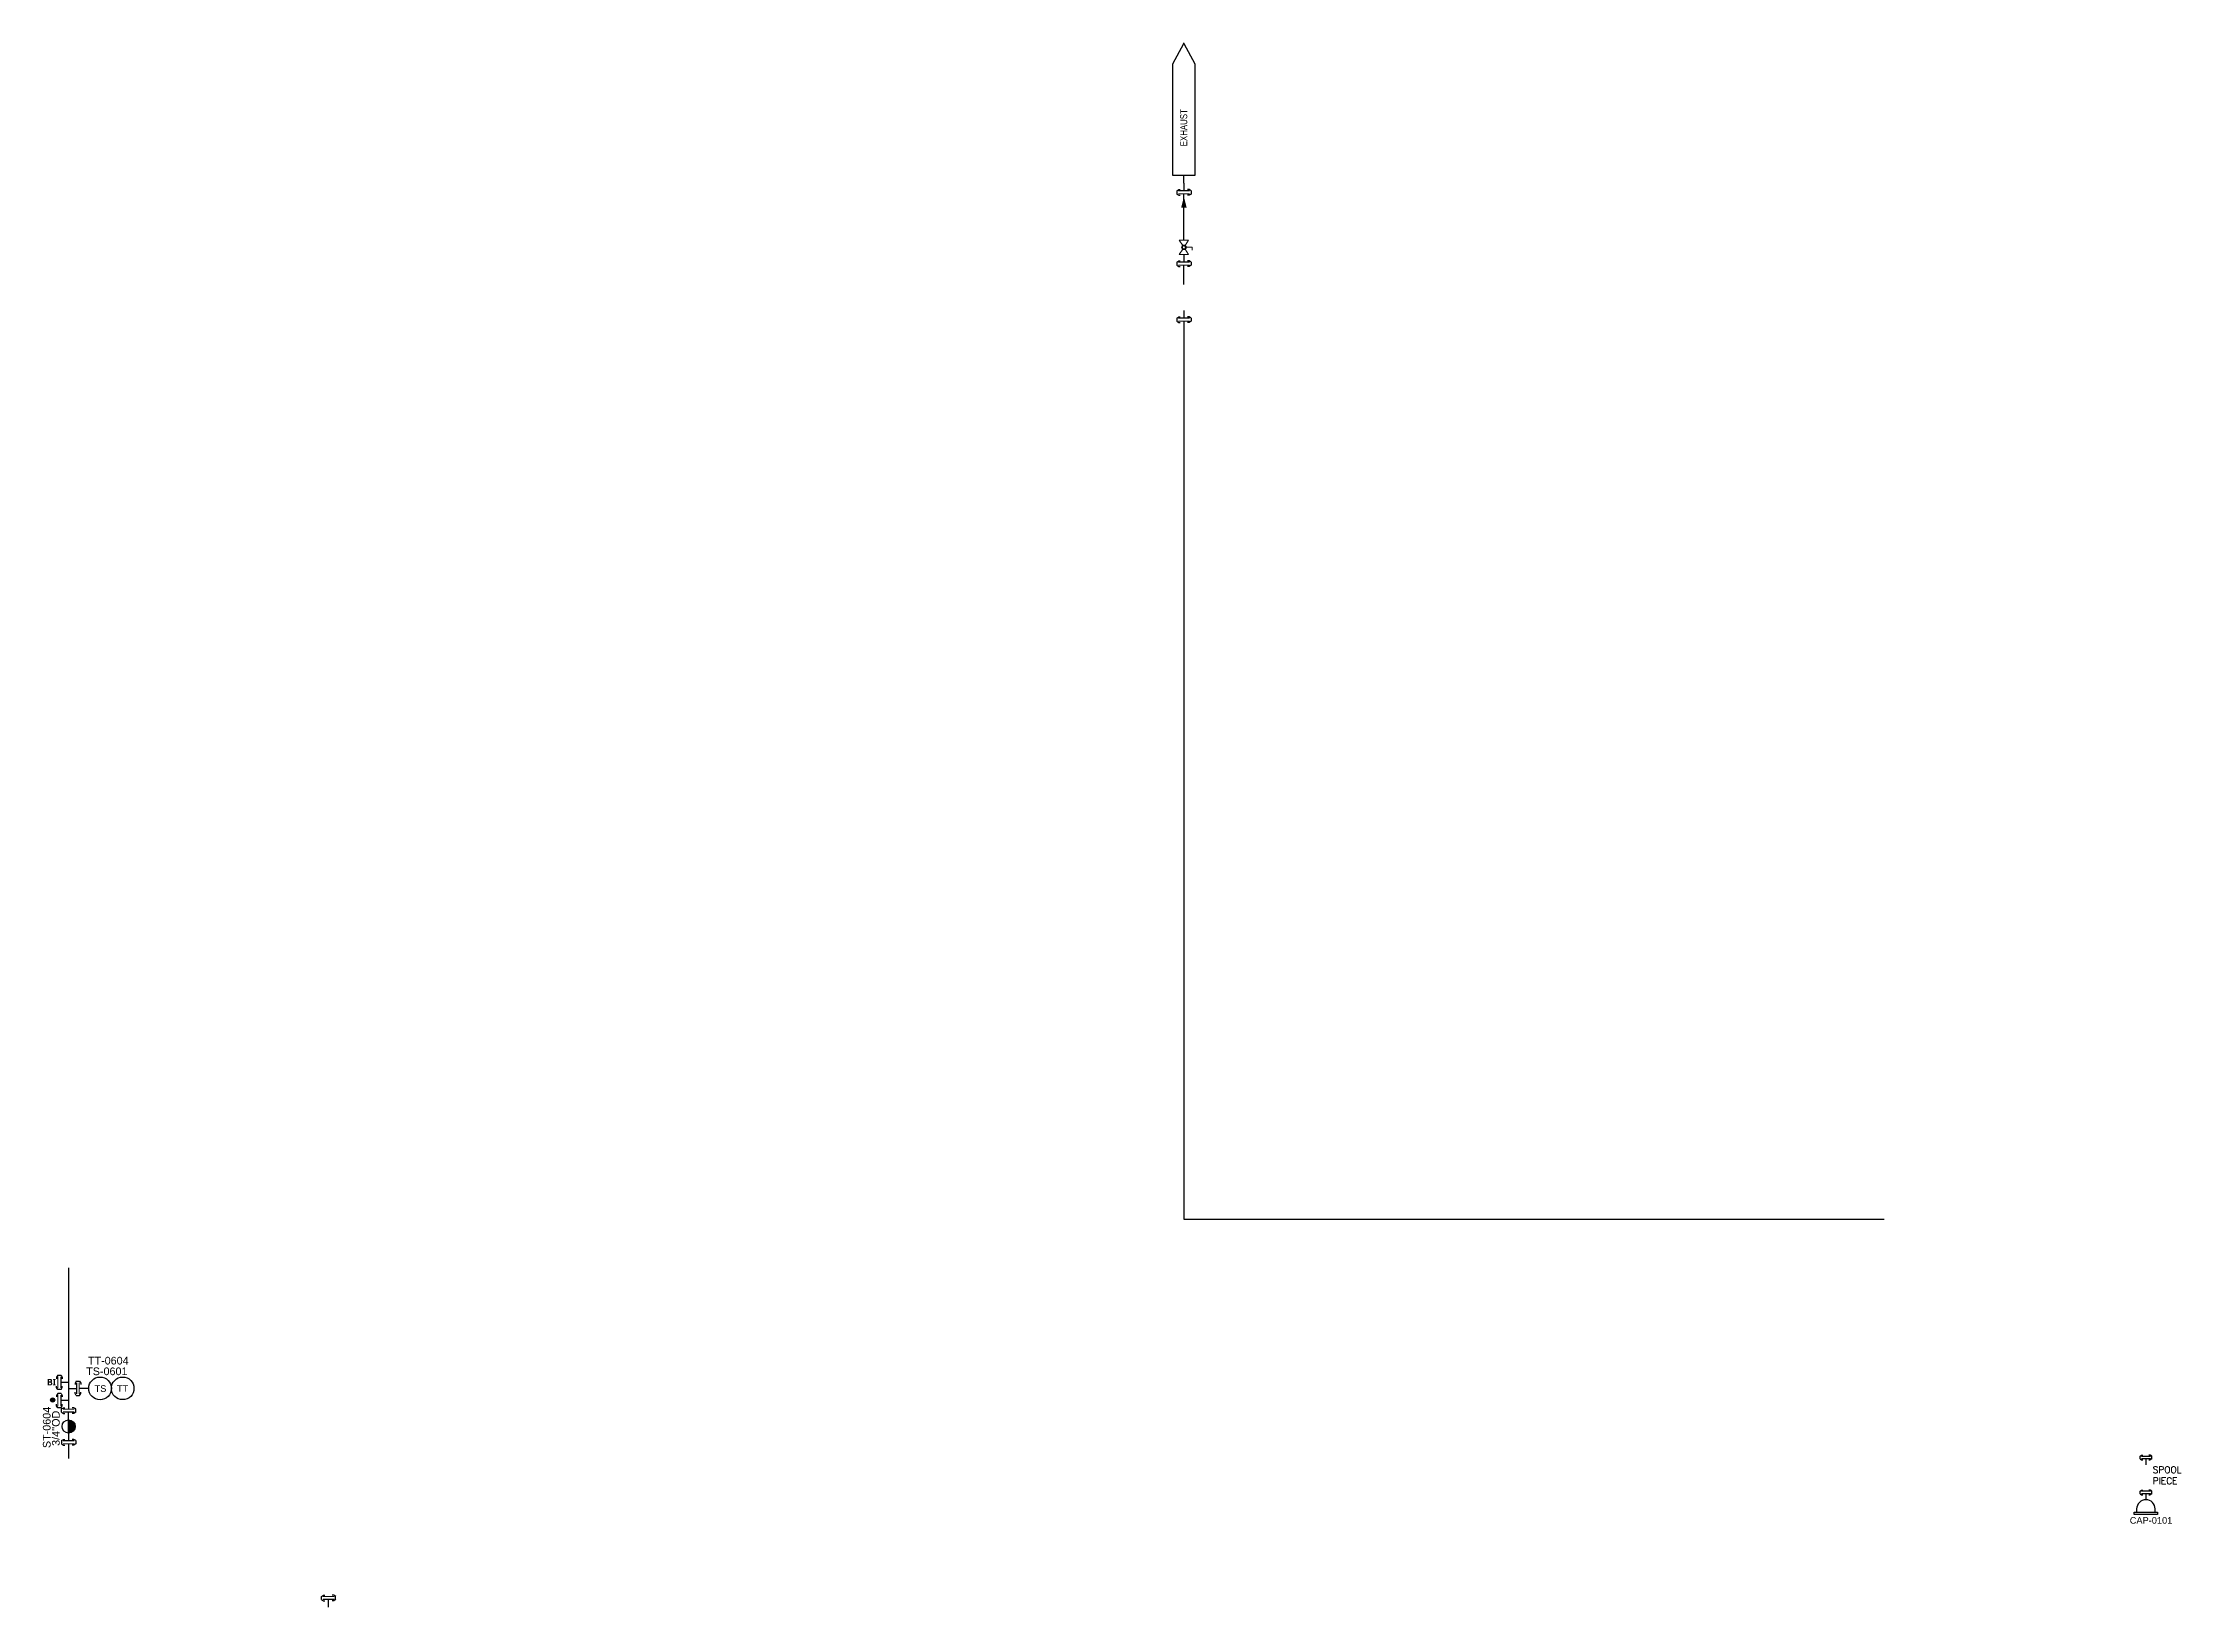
# Model space of a CAD drawing. Header units: millimetres. Extents: x -6754 to 5895, y -4820 to 1016.
# Drawn here: x -6169 to -5197, y -1599 to -888 of the extents above; entities that cross this region are included whole.
import ezdxf

# ---------------------------------------------------------------- set-up
doc = ezdxf.new("R2010")
doc.units = ezdxf.units.MM
doc.layers.get('0').update_dxf_attribs({"linetype": 'CONTINUOUS'})
for name, color, linetype in [('A---CREFD------', 7, 'CONTINUOUS'), ('A---CREFD-TEXT-25-35', 2, 'CONTINUOUS'), ('E---INDID------', 7, 'CONTINUOUS'), ('E---INDID-TEXT-25-35', 2, 'CONTINUOUS'), ('P---PEQID-TEXT-25-35', 2, 'CONTINUOUS'), ('P---PFLTD-TEXT-25-35', 2, 'CONTINUOUS'), ('P---PLINB-DRH050', 7, 'CONTINUOUS'), ('P---PLINB-DROD020', 7, 'CONTINUOUS'), ('P---PLINB-EX002', 7, 'CONTINUOUS'), ('P---PLINB-EX003', 7, 'CONTINUOUS'), ('P---PLINB-EX008', 7, 'CONTINUOUS'), ('P---PLINB-VC001', 7, 'CONTINUOUS'), ('SHEET', 7, 'CONTINUOUS'), ('TRANS_IN', 7, 'CONTINUOUS')]:
    doc.layers.add(name, color=color, linetype=linetype)
doc.styles.add('ROMANS', font='romans.shx')
doc.styles.get("Standard").update_dxf_attribs({"font": 'arial.ttf'})

msp = doc.modelspace()

# ---------------------------------------------------------------- texts
at = {"char_height": 3, "attachment_point": 1, "style": 'ROMANS'}
for s, width, heights, insert in [('{\\fSegoe UI Semibold|b0|i0|c0|p34;BI}', 64.4856, [-3], (-6166.98, -1495.12)), ('SPOOL\\PPIECE', 21.7116, [-8], (-5210.12, -1534.9))]:
    msp.add_mtext_dynamic_manual_height_columns(s, width=width, gutter_width=0.5, heights=heights, dxfattribs=dict(at, insert=insert))
at = {"layer": 'P---PEQID-TEXT-25-35', "color": 7}
msp.add_text('CAP-0101', height=3, dxfattribs=at).set_placement((-5220.53, -1560.93))

# ---------------------------------------------------------------- blocks, each defined once
blk = doc.blocks.new('rgyjryjyfrjfhjgfgj')
at = {"color": 0, "linetype": 'ByBlock'}
for p, q in [((716.48, 396.87), (717.39, 397.41)), ((716.48, 395.42), (717.39, 394.88)), ((717.39, 397.41), (718.05, 397.41)), ((717.39, 394.88), (718.05, 394.88)), ((722.07, 397.41), (721.4, 397.41)), ((722.07, 394.88), (721.4, 394.88)), ((722.97, 396.87), (722.07, 397.41)), ((722.97, 395.42), (722.07, 394.88)), ((722.97, 395.42), (722.97, 396.87))]:
    blk.add_line(p, q, dxfattribs=at)
at = {"color": 6, "linetype": 'ByBlock'}
blk.add_line((719.73, 391.95), (719.73, 395.48), dxfattribs=at)
at = {"color": 1, "linetype": 'ByBlock', "lineweight": 15}
blk.add_lwpolyline([(717.23, 396.8), (722.23, 396.8)], dxfattribs=at)
at = {"color": 6, "linetype": 'ByBlock'}
blk.add_lwpolyline([(717.23, 395.48), (722.23, 395.48)], dxfattribs=at)
blk = doc.blocks.new('phi_15825218758')
at = {"color": 0, "linetype": 'ByBlock'}
blk.add_line((-3.24, 3.47), (-3.24, 4.92), dxfattribs=at)
blk.add_blockref('rgyjryjyfrjfhjgfgj', (-719.73, -391.95), dxfattribs=at)
at = {"flags": 1}
for p, rotation in [((0, 4.85), 90), ((0, 0), 270)]:
    blk.add_attdef('PHI_CONNECTIONPOINT', p, '', height=0.1, rotation=rotation, dxfattribs=at)
blk = doc.blocks.new('phi_158252436928')
at = {"color": 0, "linetype": 'ByBlock'}
blk.add_circle((-5.14, 0), 5.14, dxfattribs=at)
blk.add_text('TT', height=3, rotation=359.98786, dxfattribs=at).set_placement((-7.75, -1.58))
at = {"flags": 1}
for tag in ['PHI_CONNECTIONPOINT', 'PHI_INSERTPOINT']:
    blk.add_attdef(tag, (0, 0), '', height=0.1, rotation=359.98786, dxfattribs=at)
blk.add_attdef('DEVICE', (-12.28, -9.32), '', height=3.5)
blk = doc.blocks.new('ST1')
at = {"linetype": 'ByBlock'}
h = blk.add_hatch(color=0, dxfattribs=at)
h.dxf.hatch_style = 1
h.paths.add_polyline_path([(289.45, -286.11), (289.45, -291.11, 0.414214), (291.95, -288.61, 0.414214)])
at = {"color": 0, "linetype": 'ByBlock'}
blk.add_line((289.45, -291.11), (289.45, -286.11), dxfattribs=at)
blk.add_circle((289.45, -288.61), 2.5, dxfattribs=at)
blk = doc.blocks.new('phi_15831288483')
at = {"color": 0, "linetype": 'ByBlock', "xscale": 1.2, "yscale": 1.2, "zscale": 1.2}
blk.add_blockref('ST1', (-347.34, 343.33), dxfattribs=at)
at = {"extrusion": (7.4988e-33, 1.22465e-16, -1), "flags": 1}
for tag, p, rotation in [('PHI_CONNECTIONPOINT', (0, -0.19), 90), ('PHI_CONNECTIONPOINT', (0, -6), 270), ('PHI_INSERTPOINT', (0, -6), 180)]:
    blk.add_attdef(tag, p, '', height=0.1, rotation=rotation, dxfattribs=at)
for tag, p in [('CODE', (4.53, -2.75)), ('DN1', (6.61, -7.4))]:
    blk.add_attdef(tag, p, '', height=3.5)
blk = doc.blocks.new('phi_16763520997')
at = {"color": 0, "linetype": 'ByBlock'}
blk.add_line((4.27, 0), (0, 0), dxfattribs=at)
blk.add_circle((9.41, -0.01), 5.14, dxfattribs=at)
blk.add_text('TS', height=3, rotation=359.95462, dxfattribs=at).set_placement((6.94, -1.59))
blk.add_attdef('DEVICE', (-16.96, 5.99), '', height=3.5, rotation=359.95462)
at = {"flags": 1}
for tag, p in [('PHI_CONNECTIONPOINT', (-0.05, 0)), ('PHI_INSERTPOINT', (0, 0))]:
    blk.add_attdef(tag, p, '', height=0.1, rotation=359.95462, dxfattribs=at)
blk = doc.blocks.new('TYDTY')
at = {"layer": 'TRANS_IN', "linetype": 'Continuous'}
blk.add_lwpolyline([(13524.03, 989.28), (13524.03, 979.28), (13574.68, 979.28), (13583.99, 984.28), (13574.68, 989.28)], close=True, dxfattribs=at)
blk = doc.blocks.new('phi_15404647764')
at = {"color": 0, "linetype": 'ByBlock'}
blk.add_blockref('TYDTY', (-13583.99, -984.28), dxfattribs=at)
at = {"color": 7}
for tag, p in [('USAGE', (-53.49, -3.14)), ('MEDIA', (-53.33, 0.96))]:
    blk.add_attdef(tag, p, '', height=3.2, dxfattribs=at)
at = {"flags": 1}
blk.add_attdef('PHI_CONNECTIONPOINT', (0, 0), '', height=0.1, dxfattribs=at)
blk = doc.blocks.new('phi_15610374426')
at = {"color": 0, "linetype": 'ByBlock'}
for p, q in [((-4.18, 2.48), (-4.18, 0.93)), ((4.18, 0.93), (4.18, 2.48))]:
    blk.add_line(p, q, dxfattribs=at)
blk.add_lwpolyline([(-5.25, 0.93), (5.25, 0.93), (5.25, 0), (-5.25, 0)], close=True, dxfattribs=at)
blk.add_arc((0, 2.48), 4.18, 0, 180, dxfattribs=at)
at = {"flags": 1}
for p, rotation in [((0, 6.66), 90), ((0.1, 6.66), 90), ((0, 0), 270)]:
    blk.add_attdef('PHI_CONNECTIONPOINT', p, '', height=0.1, rotation=rotation, dxfattribs=at)
blk.add_attdef('P_NAME', (7.2, 5.04), '', height=3.2)
blk = doc.blocks.new('jkukukj')
for p, q in [((11306.73, 557.81), (11307.47, 558.26)), ((11306.73, 556.63), (11306.73, 557.81)), ((11306.73, 556.63), (11307.47, 556.19)), ((11307.47, 558.26), (11308.01, 558.26)), ((11308.01, 556.19), (11307.47, 556.19)), ((11311.3, 558.26), (11310.75, 558.26)), ((11311.3, 556.19), (11310.75, 556.19)), ((11312.04, 557.81), (11311.3, 558.26)), ((11312.04, 556.63), (11311.3, 556.19)), ((11312.04, 556.63), (11312.04, 557.81))]:
    blk.add_line(p, q)
at = {"layer": 'SHEET', "color": 6}
blk.add_line((11309.38, 556.68), (11309.38, 553.93), dxfattribs=at)
at = {"layer": 'SHEET', "color": 1}
blk.add_lwpolyline([(11307.34, 557.76), (11311.43, 557.76)], dxfattribs=at)
at = {"layer": 'SHEET', "color": 6}
blk.add_lwpolyline([(11307.34, 556.68), (11311.43, 556.68)], dxfattribs=at)
blk = doc.blocks.new('phi_15405372636')
at = {"color": 0, "linetype": 'ByBlock'}
blk.add_blockref('jkukukj', (-11309.38, -553.93), dxfattribs=at)
at = {"flags": 1}
for p, rotation in [((0, 3.83), 90), ((0, 0), 270)]:
    blk.add_attdef('PHI_CONNECTIONPOINT', p, '', height=0.1, rotation=rotation, dxfattribs=at)

# ---------------------------------------------------------------- hatches: boundary and pattern name
h = msp.add_hatch(color=256)
h.dxf.hatch_style = 1
h.paths.add_polyline_path([(-6163.45, -1504.73, -1), (-6165.35, -1504.73, -1)])

# ---------------------------------------------------------------- linework, layer by layer
at = {"color": 8, "lineweight": 13}
for p, q in [((-5650.89, -980.06), (-5652.43, -977.68)), ((-5649.76, -980.06), (-5648.22, -977.68)), ((-5649.29, -980.92), (-5646.52, -980.92)), ((-5646.52, -980.92), (-5646.52, -982.2)), ((-5650.89, -981.79), (-5652.43, -984.17)), ((-5649.76, -981.79), (-5648.22, -984.17))]:
    msp.add_line(p, q, dxfattribs=at)
for points in [[(-5648.22, -977.68), (-5652.43, -977.68)], [(-5648.22, -984.17), (-5652.43, -984.17)]]:
    msp.add_lwpolyline(points, dxfattribs=at)
for radius in [1.03, 0.673]:
    msp.add_circle((-5650.33, -980.92), radius, dxfattribs=at)
msp.add_circle((-6164.4, -1504.73), 0.952)
at = {"layer": 'P---PLINB-DRH050', "color": 7, "linetype": 'Continuous', "ltscale": 0.1}
for points in [[(-6157.13, -1444.72), (-6157.12, -1496.75)], [(-6157.12, -1504.99), (-6157.14, -1508.86)], [(-6157.12, -1496.75), (-6157.12, -1499.42)], [(-6157.12, -1499.42), (-6157.12, -1504.99)], [(-6157.14, -1513.91), (-6157.14, -1519.71)], [(-6157.14, -1524.57), (-6157.14, -1531.28)]]:
    msp.add_lwpolyline(points, dxfattribs=at)
at = {"layer": 'P---PLINB-EX002', "color": 232, "linetype": 'Continuous', "ltscale": 0.1}
msp.add_lwpolyline([(-5650.33, -997.75), (-5650.33, -989.02)], dxfattribs=at)
at = {"layer": 'P---PLINB-EX003', "color": 232, "linetype": 'Continuous', "ltscale": 0.1}
for points in [[(-5650.33, -888.28), (-5650.33, -887.97)], [(-5650.33, -951.79), (-5650.33, -948.23)], [(-5650.33, -977.68), (-5650.33, -956.65)]]:
    msp.add_lwpolyline(points, dxfattribs=at)
at = {"layer": 'P---PLINB-EX003', "color": 232, "linetype": 'ByBlock'}
msp.add_solid([(-5650.33, -957.9), (-5649.08, -962.9), (-5651.58, -962.9)], dxfattribs=at)
at = {"layer": 'P---PLINB-EX008', "color": 232, "linetype": 'Continuous', "ltscale": 0.1}
for points in [[(-5650.33, -1014.46), (-5650.33, -1422.6)], [(-5650.33, -1422.6), (-5332.2, -1422.6)]]:
    msp.add_lwpolyline(points, dxfattribs=at)

# ---------------------------------------------------------------- block references
at = {"layer": 'A---CREFD------'}
ref = msp.add_blockref('phi_15404647764', (-5650.33, -888.28), dxfattribs=dict(at, xscale=-1, rotation=270))
ref.add_attrib('MEDIA', 'EXHAUST', (-5648.83, -935.01), dxfattribs={"layer": 'A---CREFD-TEXT-25-35', "color": 7, "height": 3.2, "rotation": 90, "width": 0.8})
at = {"layer": 'E---INDID------'}
ref = msp.add_blockref('phi_158252436928', (-6127.43, -1499.42), dxfattribs=at)
ref.add_attrib('DEVICE', 'TT-0604', (-6148.35, -1488.59), dxfattribs={"layer": 'E---INDID-TEXT-25-35', "color": 7, "height": 3.5})
at = {"layer": 'P---PLINB-DRH050', "xscale": -1, "rotation": 90}
for p in [(-6157.12, -1496.75), (-6157.12, -1504.99)]:
    msp.add_blockref('phi_15825218758', p, dxfattribs=at)
at = {"layer": 'P---PLINB-DRH050'}
for p, rotation in [((-6157.12, -1499.42), 270), ((-6157.14, -1519.71), 180)]:
    msp.add_blockref('phi_15825218758', p, dxfattribs=dict(at, rotation=rotation))
ref = msp.add_blockref('phi_16763520997', (-6152.27, -1499.42), dxfattribs=at)
ref.add_attrib('DEVICE', 'TS-0601', (-6149.14, -1493.43), dxfattribs={"layer": 'E---INDID-TEXT-25-35', "color": 7, "height": 3.5})
ref = msp.add_blockref('phi_15831288483', (-6157.14, -1513.72), dxfattribs=at)
ref.add_attrib('DN1', "3/4''OD", (-6161.19, -1525.57), dxfattribs={"layer": 'P---PFLTD-TEXT-25-35', "color": 7, "height": 3.5, "rotation": 90})
ref.add_attrib('CODE', 'ST-0604', (-6165.33, -1526.56), dxfattribs={"layer": 'P---PFLTD-TEXT-25-35', "color": 7, "height": 3.5, "rotation": 90})
at = {"layer": 'P---PLINB-DRH050', "xscale": -1}
msp.add_blockref('phi_15825218758', (-6157.14, -1513.72), dxfattribs=at)
at = {"layer": 'P---PLINB-DROD020', "xscale": -1}
msp.add_blockref('phi_15825218758', (-6039.03, -1598.89), dxfattribs=at)
at = {"layer": 'P---PLINB-EX002', "rotation": 180}
msp.add_blockref('phi_15825218758', (-5650.33, -984.17), dxfattribs=at)
at = {"layer": 'P---PLINB-EX003', "rotation": 180}
msp.add_blockref('phi_15825218758', (-5650.33, -951.79), dxfattribs=at)
at = {"layer": 'P---PLINB-EX008', "rotation": 180}
msp.add_blockref('phi_15825218758', (-5650.33, -1009.61), dxfattribs=at)
at = {"layer": 'P---PLINB-VC001', "extrusion": (2.37794e-29, -1.22465e-16, -1)}
for p in [(5213.21, -1534.19), (5213.21, -1550.03)]:
    msp.add_blockref('phi_15405372636', p, dxfattribs=at)
at = {"layer": 'P---PLINB-VC001'}
msp.add_blockref('phi_15610374426', (-5213.21, -1556.69), dxfattribs=at)

msp.set_redraw_order([(e.dxf.handle, doc.entitydb.next_handle()) for e in msp.query("TEXT MTEXT ATTDEF DIMENSION ARC_DIMENSION")])  # texts and dimensions are drawn at this point

doc.saveas('drawing.dxf')
